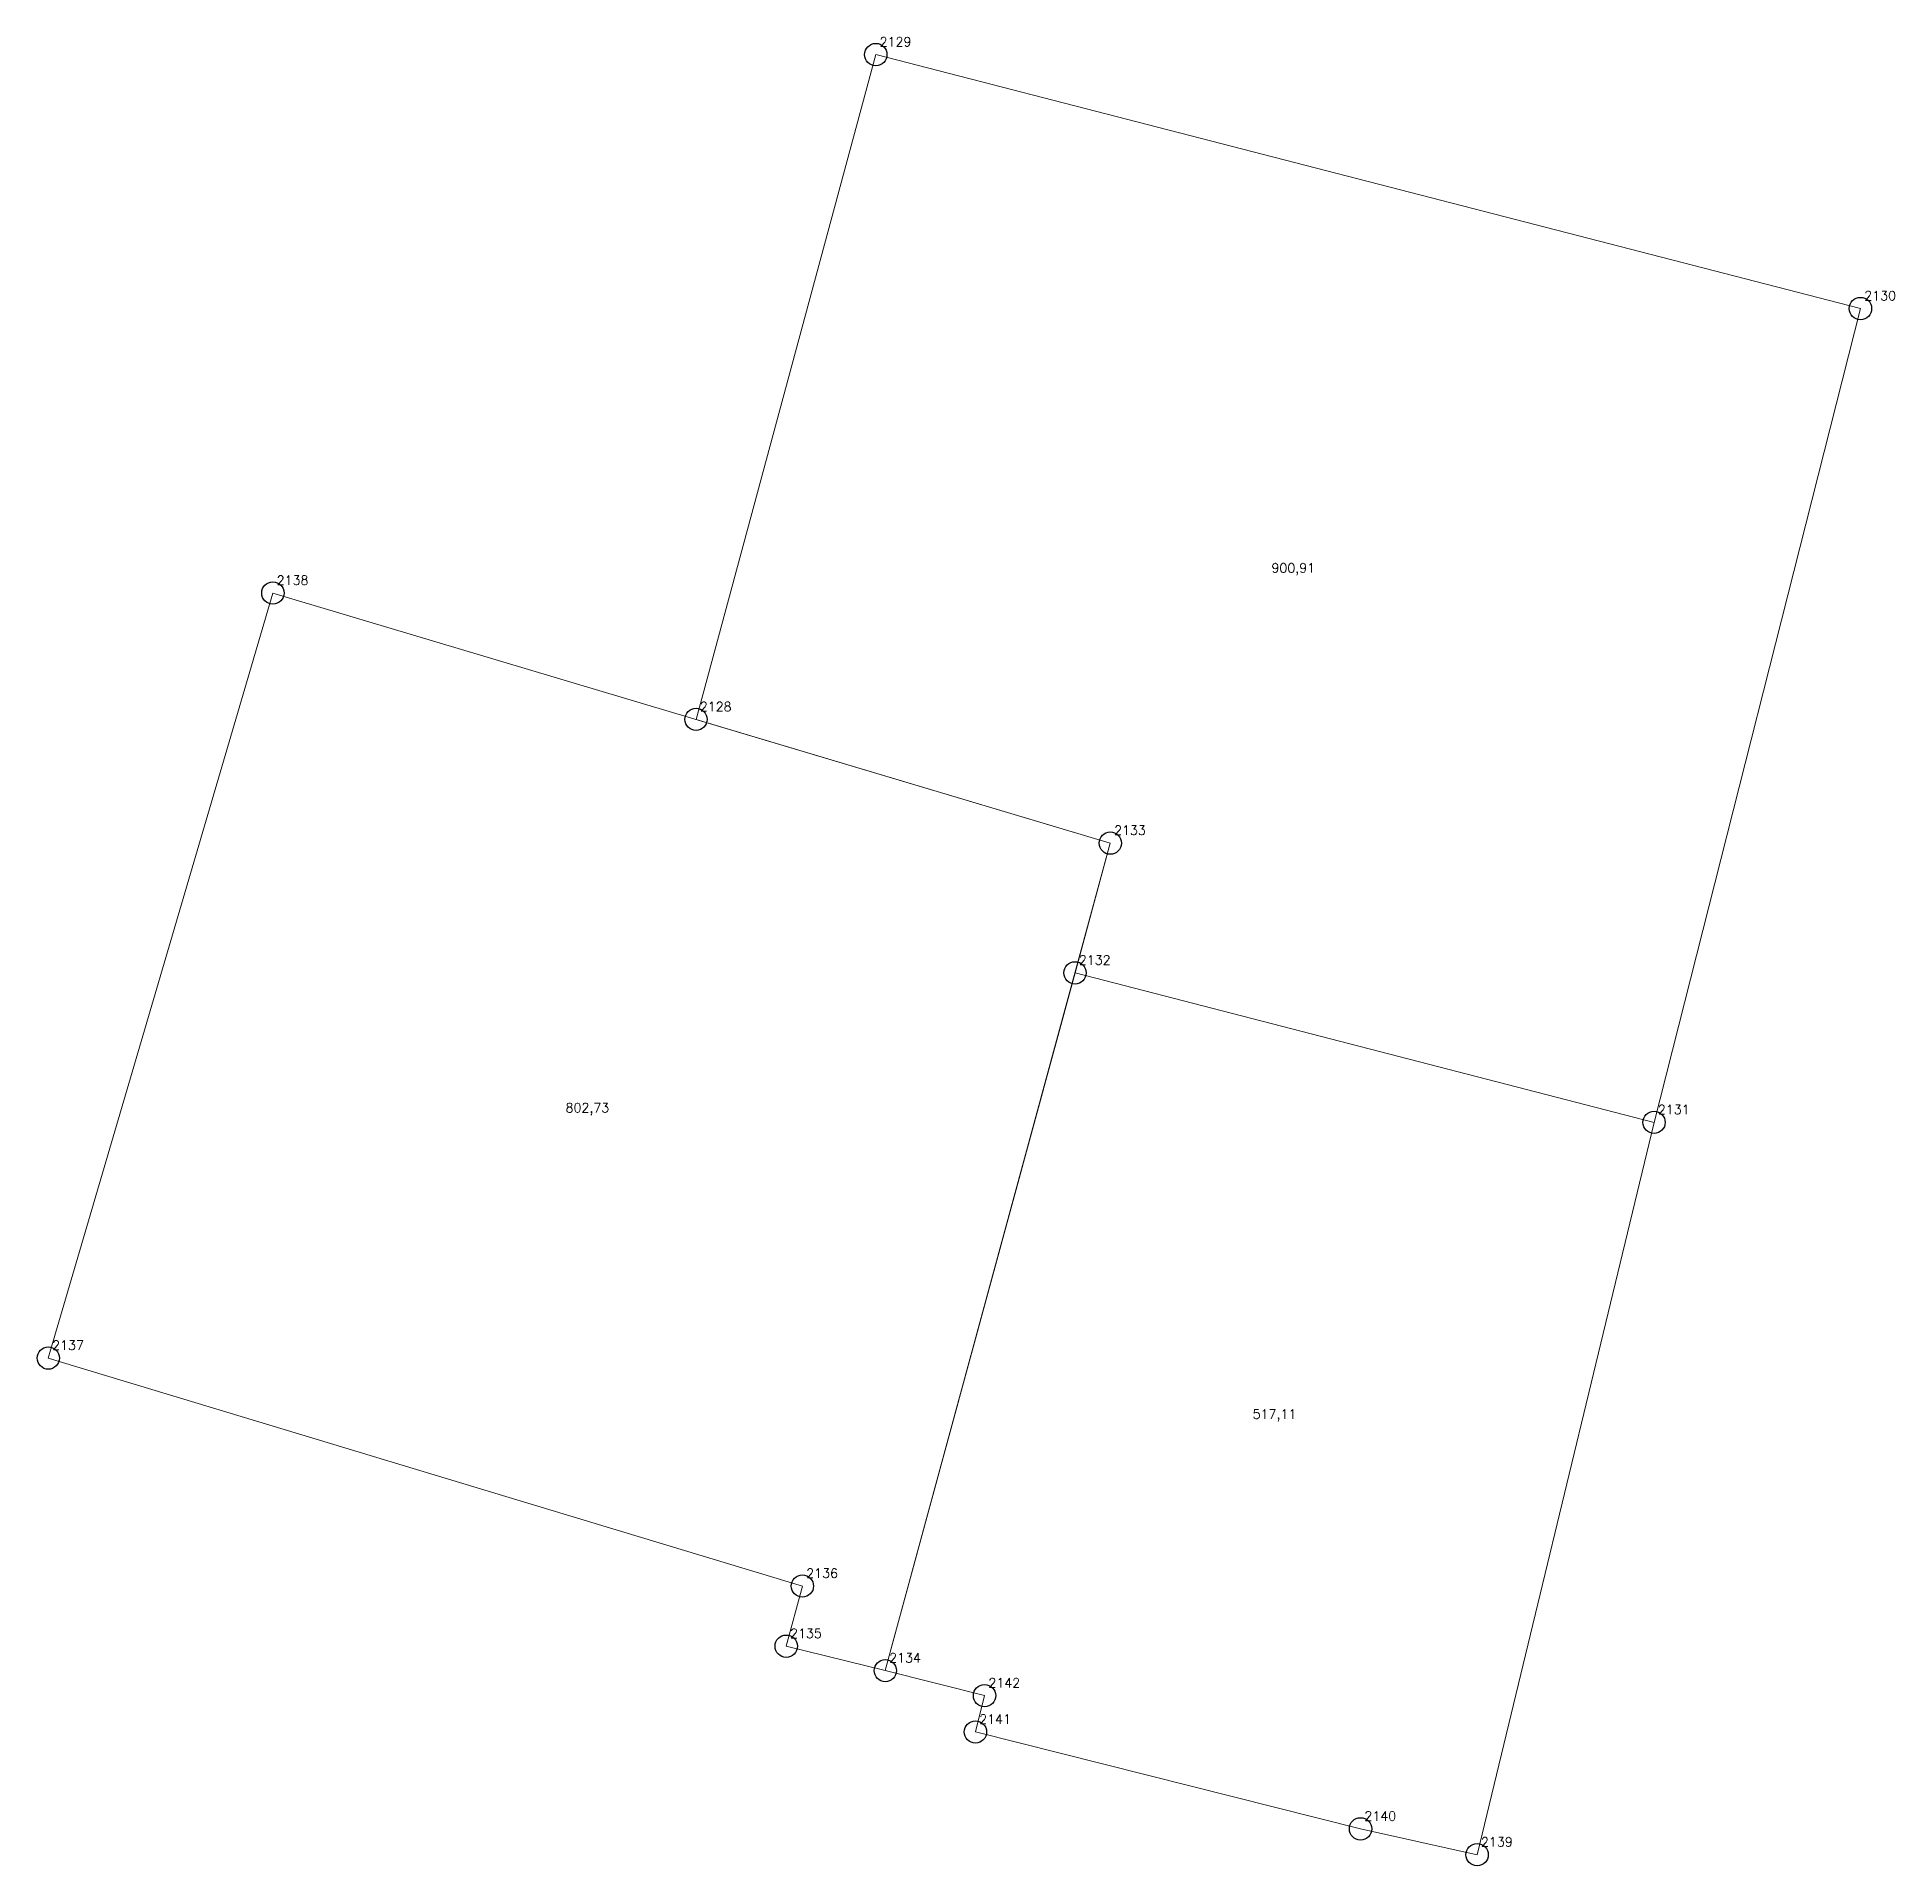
# Model space of a CAD drawing. Extents: x 1391578 to 1399811, y 355675 to 360827.
# Drawn here: x 1395252.8 to 1395315.3, y 359847.7 to 359909.2 of the extents above; entities that cross this region are included whole.
import ezdxf

# ---------------------------------------------------------------- set-up
doc = ezdxf.new("R2010")
doc.units = 0
doc.header["$PDMODE"] = 33
doc.header["$PDSIZE"] = 0.75
doc.layers.add('6 - утвержденные границы территорий окн', color=7, linetype='Continuous')
doc.styles.get("Standard").update_dxf_attribs({"font": 'simplex.shx'})

msp = doc.modelspace()

# ---------------------------------------------------------------- texts
at = {"layer": '6 - утвержденные границы территорий окн', "color": 7}
for s, p in [('2129', (1395281.123, 359908.879)), ('2130', (1395314.226, 359900.344)), ('2138', (1395260.853, 359890.784)), ('900,91', (1395294.296, 359891.198)), ('2128', (1395275.079, 359886.537)), ('2133', (1395289.006, 359882.379)), ('2132', (1395287.821, 359878.018)), ('802,73', (1395270.565, 359873.055)), ('2131', (1395307.287, 359872.993)), ('2137', (1395253.304, 359865.072)), ('517,11', (1395293.664, 359862.76)), ('2136', (1395278.655, 359857.411)), ('2135', (1395278.112, 359855.389)), ('2134', (1395281.443, 359854.567)), ('2142', (1395284.779, 359853.727)), ('2141', (1395284.472, 359852.506)), ('2140', (1395297.42, 359849.25)), ('2139', (1395301.339, 359848.382))]:
    msp.add_text(s, height=0.3111, dxfattribs=at).set_placement(p)

# ---------------------------------------------------------------- linework, layer by layer
at = {"layer": '6 - утвержденные границы территорий окн', "color": 7, "lineweight": 20}
for points in [[(1395274.95, 359886.262), (1395280.994, 359908.604), (1395314.097, 359900.069), (1395307.158, 359872.718), (1395287.692, 359877.743), (1395288.877, 359882.104), (1395274.95, 359886.262)], [(1395281.314, 359854.292), (1395277.983, 359855.114), (1395278.526, 359857.136), (1395253.175, 359864.797), (1395260.724, 359890.509), (1395288.877, 359882.104), (1395281.314, 359854.292)], [(1395301.21, 359848.107), (1395297.291, 359848.975), (1395284.343, 359852.231), (1395284.65, 359853.452), (1395281.314, 359854.292), (1395287.692, 359877.743), (1395307.158, 359872.718), (1395301.21, 359848.107)]]:
    msp.add_lwpolyline(points, close=True, dxfattribs=at)
at = {"layer": '6 - утвержденные границы территорий окн'}
for p in [(1395280.994, 359908.604), (1395314.097, 359900.069), (1395260.724, 359890.509), (1395274.95, 359886.262), (1395288.877, 359882.104), (1395287.692, 359877.743), (1395307.158, 359872.718), (1395253.175, 359864.797), (1395278.526, 359857.136), (1395277.983, 359855.114), (1395281.314, 359854.292), (1395284.65, 359853.452), (1395284.343, 359852.231), (1395297.291, 359848.975), (1395301.21, 359848.107)]:
    msp.add_point(p, dxfattribs=at)

msp.set_redraw_order([(e.dxf.handle, doc.entitydb.next_handle()) for e in msp.query("TEXT MTEXT ATTDEF DIMENSION ARC_DIMENSION")])  # texts and dimensions are drawn at this point

doc.saveas('drawing.dxf')
